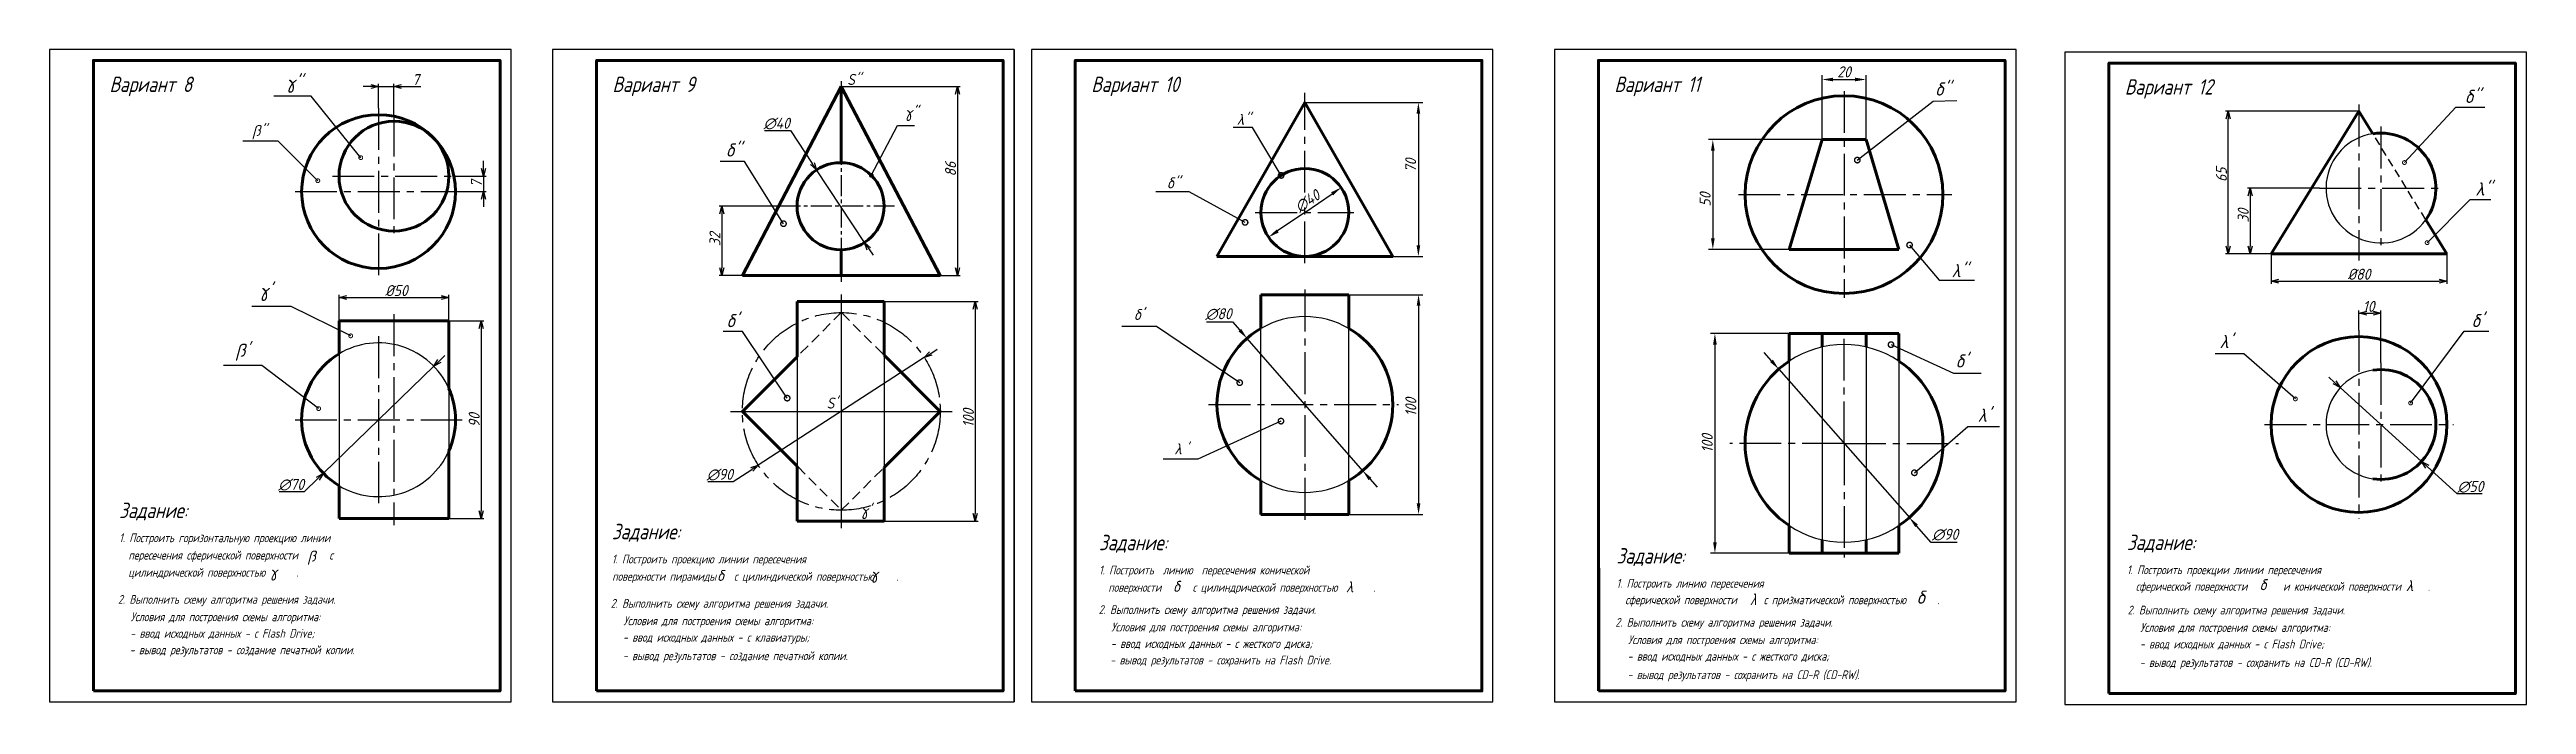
# Model space of a CAD drawing. Header units: millimetres. Extents: x 0 to 3763, y -2 to 297.
# Drawn here: x 1652 to 2779, y -1 to 297 of the extents above; entities that cross this region are included whole.
import ezdxf

# ---------------------------------------------------------------- set-up
doc = ezdxf.new("R2010")
doc.units = ezdxf.units.MM
for name, pattern in [('ACAD_ISO03W100', [30, 12, -18]), ('невидимая', [9.524999999999999, 6.35, -3.175]), ('невидимая2', [4.762499999999999, 3.175, -1.5875]), ('осевая2', [28.575000000000003, 19.05, -3.175, 3.175, -3.175])]:
    doc.linetypes.add(name, pattern=pattern)
doc.layers.add('3-размеры', color=6, linetype='Continuous')
doc.layers.add('Слой2', color=7, linetype='ACAD_ISO03W100')
doc.layers.add('Непечатный', color=7, linetype='Continuous', plot=False)
doc.layers.add('Слой1', color=7, linetype='Continuous', lineweight=60)
doc.styles.get("Standard").update_dxf_attribs({"font": 'isocpeur.ttf', "width": 0.9, "oblique": 15})
doc.styles.add('греческий', font='greekc.shx', dxfattribs={"width": 0.8, "oblique": 15, "height": 5})
doc.dimstyles.new('ISO-25', dxfattribs={"dimtxt": 5, "dimasz": 3.5, "dimexe": 1.25, "dimexo": 0, "dimtad": 1, "dimtoh": 1, "dimdec": 0, "dimtxsty": 'Standard', "dimblk": 'OPEN30', "dimcen": 2.5, "dimadec": 0, "dimazin": 0, "dimtfac": 1, "dimtdec": 0, "dimtmove": 0, "dimatfit": 3, "dimldrblk": 'DOTSMALL', "dimfxl": 1, "dimarcsym": 0})
doc.dimstyles.new('Standart', dxfattribs={"dimtxt": 5, "dimasz": 5, "dimexe": 2, "dimexo": 0, "dimgap": 1, "dimtad": 1, "dimtoh": 1, "dimdec": 0, "dimtxsty": 'Standard', "dimcen": 2.5, "dimadec": 0, "dimazin": 0, "dimtfac": 1, "dimtdec": 0, "dimtmove": 0, "dimatfit": 3, "dimldrblk": 'DOTSMALL', "dimfxl": 1, "dimarcsym": 0})

msp = doc.modelspace()

# ---------------------------------------------------------------- texts
at = {"oblique": 15}
for s, height, width, p in [('Вариант 8', 7, 0.8, (1678.92992274396, 277.6480676698211)), ("γ''", 6, 0.9, (1759.187762029544, 279.087499030516)), ('Вариант 9', 7, 0.8, (1907.78122353459, 277.6480679216102)), ('Вариант 10', 7, 0.8, (2125.624874845471, 277.6480679216102)), ('Вариант 11', 7, 0.8, (2363.62198062415, 277.6480678305977)), ('Вариант 12', 7, 0.8, (2595.846290073107, 276.4830296085955)), ('γ"', 5, 0.9, (2040.62155274202, 265.9454181482483)), ("δ''", 6, 0.9, (2750.478829929976, 272.6754547440997)), ("β''", 5, 0.9, (1743.862595555744, 257.633544936853)), ("λ''", 6, 0.9, (2755.345292030691, 230.5146277189439)), ("γ'", 6, 0.9, (1746.989014652889, 184.3167876146466)), ("δ'", 6, 0.9, (2753.568330679658, 170.6228362640335)), ("β'", 6, 0.9, (1736.252843415096, 157.1103633171216)), ("λ'", 6, 0.9, (2638.964085267684, 161.0581653558107)), ('Задание:', 7, 0.8, (1683.332695450699, 83.71312340102475)), ("γ'", 5, 0.9, (2020.539111717366, 84.72536952369546)), ('Задание:', 7, 0.8, (1907.495022050264, 74.05853709763335)), ('1. Построить горизонтальную проекцию линии ', 4, 0.8, (1683.332695450699, 72.71312340102475)), ('   пересечения сферической поверхности       с', 4, 0.8, (1681.429797622977, 64.81135341838808)), ('β', 5, 0.9, (1769.02805117419, 63.89442584850977)), ('Задание:', 7, 0.8, (2129.138551086742, 69.05716295968784)), ('Задание:', 7, 0.8, (2364.565160385542, 63.00479776007808)), ('Задание:', 7, 0.8, (2596.818166584956, 69.154775034566)), ('цилиндрической поверхностью       .', 4, 0.8, (1687.485768419469, 57.00290760615189)), ('γ', 5, 0.9, (1751.692089827754, 56.75198995331132)), (' поверхности пирамиды    с цилиндической поверхностью     .', 4, 0.8, (1905.592124222542, 55.15676711499668)), ('1. Построить проекцию линии пересечения ', 4, 0.8, (1907.495022050264, 63.05853709763335)), ('δ', 5, 0.9, (1955.296073803049, 55.09431936526857)), ('γ', 5, 0.9, (2025.087110498324, 55.77415687240909)), ('1. Построить  линию  пересечения конической', 4, 0.8, (2129.138551086742, 58.05716295968784)), ('1. Построить проекции линии пересечения ', 4, 0.8, (2596.818166584956, 58.154775034566)), ('2. Выполнить схему алгоритма решения задачи.', 4, 0.8, (1682.813764978233, 44.67860516834662)), ('2. Выполнить схему алгоритма решения задачи.', 4, 0.8, (1906.976091577798, 42.87346868374595)), ('   поверхности       с цилиндрической поверхностью        . ', 4, 0.8, (2127.23565325902, 50.15539297705118)), ('сферической поверхности        и конической поверхности      .', 4, 0.8, (2600.796097455158, 50.62234913524742)), ('δ', 5, 0.9, (2657.081054499442, 50.87449866986549)), ('λ', 5, 0.9, (2723.706954007032, 50.42873892300145)), ('   Условия для построения схемы алгоритма:', 4, 0.8, (1682.46765856791, 36.73838380792449)), ('   Условия для построения схемы алгоритма:', 4, 0.8, (1906.629985167474, 34.93324732332383)), ('2. Выполнить схему алгоритма решения задачи.', 4, 0.8, (2128.953360738956, 40.03198704562067)), ('   Условия для построения схемы алгоритма:', 4, 0.8, (2128.607254328632, 32.09176568519854)), ('2. Выполнить схему алгоритма решения задачи.', 4, 0.8, (2597.090703717608, 39.82650432675666)), ('   Условия для построения схемы алгоритма:', 4, 0.8, (2596.744597307284, 31.88628296633453)), ('  - вывод результатов - создание печатной копии.', 4, 0.8, (1684.024451351975, 21.70038155756049)), ('  - ввод исходных данных - с Flash Drive;', 4, 0.8, (1684.283915904875, 29.21938268274243)), ('  - вывод результатов - создание печатной копии. ', 4, 0.8, (1908.374839874887, 19.01053778958169)), ('  - ввод исходных данных - с клавиатуры;', 4, 0.8, (1908.446242504439, 27.41424619814177)), ('  - ввод исходных данных - с жесткого диска;', 4, 0.8, (2130.423511665597, 24.57276456001648)), ('  - ввод исходных данных - с Flash Drive;', 4, 0.8, (2598.56085464425, 24.36728184115248)), ('  - вывод результатов - сохранить на Flash Drive.', 4, 0.8, (2130.164047112698, 17.05376343483454)), ('  - вывод результатов - сохранить на CD-R (CD-RW). ', 4, 0.8, (2598.489452014697, 15.9635734325924))]:
    msp.add_text(s, height=height, dxfattribs=dict(at, width=width)).set_placement(p)
at = {"color": 7, "oblique": 15, "width": 0.9}
for s, height, p in [("S''", 5, (2014.509765629646, 280.8637969345609)), ("δ''", 6, (1959.328590675047, 248.288618294172)), ("δ'", 6, (1959.606295889051, 170.6133611402821)), ("S'", 5, (2005.151208729758, 133.531300842048))]:
    msp.add_text(s, height=height, dxfattribs=at).set_placement(p)
at = {"lineweight": 60, "oblique": 15, "width": 0.9}
for s, height, p in [("δ''", 6, (2509.488027117414, 276.0435990233067)), ("λ''", 5, (2191.784431345893, 262.714978712514)), ("δ''", 5, (2159.965651461158, 233.8089587195409)), ("δ'", 5, (2144.937897172614, 173.8934594569321)), ("δ'", 6, (2518.822018499356, 152.2410887967065)), ('λ', 5, (2163.389095477885, 112.6813973481127)), ("'", 5, (2168.457007721802, 112.6813973481127)), ('δ', 5, (2162.74912548351, 50.12120590869688)), ('λ', 5, (2241.472753998702, 49.88278140495436)), ('δ', 6, (2501.048782486988, 44.70876869884762))]:
    msp.add_text(s, height=height, dxfattribs=at).set_placement(p)
at = {"lineweight": -3, "oblique": 15, "width": 0.8}
for s, p in [('1. Построить линию пересечения ', (2364.565160385542, 52.00479776007808)), ('сферической поверхности      с призматической поверхностью       .', (2368.543091255744, 44.47237186075949)), ('2. Выполнить схему алгоритма решения задачи.', (2364.046229913076, 34.25721601715384)), ('   Условия для построения схемы алгоритма:', (2363.700123502752, 26.31699465673171)), ('  - вывод результатов - сохранить на CD-R (CD-RW). ', (2365.444978210165, 10.39428512298957)), ('  - ввод исходных данных - с жесткого диска;', (2365.516380839717, 18.79799353154965))]:
    msp.add_text(s, height=4, dxfattribs=at).set_placement(p)
at = {"lineweight": 30, "style": 'греческий', "oblique": 15, "width": 0.8}
msp.add_text('l', height=5, dxfattribs=at).set_placement((2425.46123185452, 44.12196170227924))
at = {"insert": (2223.955274329698, 227.8927267074371), "char_height": 5, "attachment_point": 5, "rotation": 34.34209366070762}
msp.add_mtext('∅40', dxfattribs=at)
at = {"layer": 'Слой2', "lineweight": 60, "oblique": 15, "width": 0.9}
for s, p in [("λ''", (2517.023523297634, 193.3449117581887)), ("λ'", (2528.944606586315, 127.5423403940605))]:
    msp.add_text(s, height=6, dxfattribs=at).set_placement(p)

# ---------------------------------------------------------------- blocks, each defined once
blk = doc.blocks.new('_DotSmall')
at = {"color": 0, "linetype": 'ByBlock', "const_width": 0.5}
blk.add_lwpolyline([(-0.0625, 0, 1), (0.0625, 0, 1)], format="xyb", close=True, dxfattribs=at)
blk = doc.blocks.new('*D30')
at = {"color": 0, "lineweight": -2, "transparency": 16777216}
for p, q in [((2222.818834097, 272.8479092586462), (2276.420602908993, 272.8479092586462)), ((2274.420602908993, 267.8479092586462), (2274.420602908993, 207.8479092586461)), ((2222.775719863186, 202.8479092586462), (2276.420602908993, 202.8479092586461))]:
    blk.add_line(p, q, dxfattribs=at)
at = {"color": 0, "transparency": 16777216}
for points in [[(2273.58726957566, 267.8479092586462), (2275.253936242327, 267.8479092586462), (2274.420602908993, 272.8479092586462)], [(2273.58726957566, 207.8479092586461), (2275.253936242327, 207.8479092586461), (2274.420602908993, 202.8479092586461)]]:
    blk.add_solid(points, dxfattribs=at)
at = {"layer": 'Defpoints', "color": 0, "transparency": 16777216}
for p in [(2222.818834097, 272.8479092586462), (2222.775719863186, 202.8479092586462), (2274.420602908993, 202.8479092586461)]:
    blk.add_point(p, dxfattribs=at)
at = {"color": 0, "transparency": 16777216, "insert": (2270.920602908993, 244.1932280708415), "char_height": 5, "attachment_point": 5, "rotation": 90}
blk.add_mtext('70', dxfattribs=at)
blk = doc.blocks.new('*D31')
at = {"color": 0, "lineweight": -2, "transparency": 16777216}
for p, q in [((2178.090707055679, 173.0424994813474), (2189.880453017834, 173.0424994813472)), ((2189.880453017834, 173.0424994813472), (2193.169979702369, 169.276996302258)), ((2249.091933339467, 105.2634422577412), (2196.459506386905, 165.5114931231687)), ((2252.381460024002, 101.4979390786518), (2255.670986708537, 97.73243589956269))]:
    blk.add_line(p, q, dxfattribs=at)
at = {"color": 0, "transparency": 16777216}
for points in [[(2193.797563565551, 169.8252507496805), (2192.542395839188, 168.7287418548354), (2196.459506386905, 165.5114931231687)], [(2253.009043887183, 102.0461935260744), (2251.75387616082, 100.9496846312295), (2249.091933339467, 105.2634422577412)]]:
    blk.add_solid(points, dxfattribs=at)
at = {"layer": 'Defpoints', "color": 0, "transparency": 16777216}
for p in [(2196.459506386905, 165.5114931231687), (2249.091933339467, 105.2634422577412)]:
    blk.add_point(p, dxfattribs=at)
at = {"color": 0, "transparency": 16777216, "insert": (2183.485580036757, 176.5424994813472), "char_height": 5, "attachment_point": 5}
blk.add_mtext('∅80', dxfattribs=at)
blk = doc.blocks.new('*D29')
at = {"color": 0, "lineweight": -2, "transparency": 16777216}
for p, q in [((2242.775719863186, 185.3874676904549), (2276.492538462966, 185.3874676904549)), ((2274.492538462966, 180.3874676904549), (2274.492538462966, 90.38746769045484)), ((2242.775719863186, 85.38746769045486), (2276.492538462966, 85.38746769045484))]:
    blk.add_line(p, q, dxfattribs=at)
at = {"color": 0, "transparency": 16777216}
for points in [[(2273.659205129632, 180.3874676904549), (2275.325871796299, 180.3874676904549), (2274.492538462966, 185.3874676904549)], [(2273.659205129632, 90.38746769045484), (2275.325871796299, 90.38746769045484), (2274.492538462966, 85.38746769045484)]]:
    blk.add_solid(points, dxfattribs=at)
at = {"layer": 'Defpoints', "color": 0, "transparency": 16777216}
for p in [(2242.775719863186, 185.3874676904549), (2242.775719863186, 85.38746769045486), (2274.492538462966, 85.38746769045484)]:
    blk.add_point(p, dxfattribs=at)
at = {"color": 0, "transparency": 16777216, "insert": (2270.992538462966, 134.2025898147679), "char_height": 5, "attachment_point": 5, "rotation": 90}
blk.add_mtext('100', dxfattribs=at)
blk = doc.blocks.new('_Open30')
at = {"color": 0, "linetype": 'ByBlock', "lineweight": -2}
for p, q in [((-1, 0.26794919), (0, 0)), ((0, 0), (-1, -0.26794919)), ((0, 0), (-1, 0))]:
    blk.add_line(p, q, dxfattribs=at)
blk = doc.blocks.new('*D32')
at = {"color": 0, "lineweight": -2, "transparency": 16777216}
for p, q in [((2702.356889020325, 169.3035020249966), (2702.356889020325, 178.187492290838)), ((2705.856889020325, 176.937492290838), (2708.856889020325, 176.937492290838)), ((2712.356889020325, 154.3035020249966), (2712.356889020325, 178.187492290838))]:
    blk.add_line(p, q, dxfattribs=at)
at = {"layer": 'Defpoints', "color": 0, "transparency": 16777216}
for p in [(2702.356889020325, 169.3035020249966), (2712.356889020325, 176.937492290838), (2712.356889020325, 154.3035020249966)]:
    blk.add_point(p, dxfattribs=at)
at = {"color": 0, "lineweight": -2, "transparency": 16777216, "xscale": 3.5, "yscale": 3.5, "zscale": 3.5, "rotation": 180}
blk.add_blockref('_Open30', (2702.356889020325, 176.937492290838), dxfattribs=at)
at = {"color": 0, "lineweight": -2, "transparency": 16777216, "xscale": 3.5, "yscale": 3.5, "zscale": 3.5}
blk.add_blockref('_Open30', (2712.356889020325, 176.937492290838), dxfattribs=at)
at = {"color": 0, "transparency": 16777216, "insert": (2706.742559889974, 180.062492290838), "char_height": 5, "attachment_point": 5}
blk.add_mtext('10', dxfattribs=at)
blk = doc.blocks.new('*D33')
at = {"color": 0, "lineweight": -2, "transparency": 16777216}
for p, q in [((2684.356889020325, 233.9247293633965), (2651.572141006528, 233.9247293633965)), ((2652.822141006528, 230.4247293633965), (2652.822141006528, 207.4247293633965)), ((2662.356889020325, 203.9247293633965), (2651.572141006528, 203.9247293633965))]:
    blk.add_line(p, q, dxfattribs=at)
at = {"layer": 'Defpoints', "color": 0, "transparency": 16777216}
for p in [(2684.356889020325, 233.9247293633965), (2652.822141006528, 203.9247293633965), (2662.356889020325, 203.9247293633965)]:
    blk.add_point(p, dxfattribs=at)
at = {"color": 0, "lineweight": -2, "transparency": 16777216, "xscale": 3.5, "yscale": 3.5, "zscale": 3.5}
for p, rotation in [((2652.822141006528, 233.9247293633965), 90), ((2652.822141006528, 203.9247293633965), 270)]:
    blk.add_blockref('_Open30', p, dxfattribs=dict(at, rotation=rotation))
at = {"color": 0, "transparency": 16777216, "insert": (2649.697141006528, 221.3672032177468), "char_height": 5, "attachment_point": 5, "rotation": 90}
blk.add_mtext('30', dxfattribs=at)
blk = doc.blocks.new('*D34')
at = {"color": 0, "lineweight": -2, "transparency": 16777216}
for p, q in [((2702.356889020325, 268.9247293633965), (2641.623496292664, 268.9247293633966)), ((2642.873496292664, 207.4247293633965), (2642.873496292664, 265.4247293633966)), ((2653.620390688277, 203.9247293633965), (2641.623496292664, 203.9247293633965))]:
    blk.add_line(p, q, dxfattribs=at)
at = {"layer": 'Defpoints', "color": 0, "transparency": 16777216}
for p in [(2642.873496292664, 268.9247293633966), (2702.356889020325, 268.9247293633965), (2653.620390688277, 203.9247293633965)]:
    blk.add_point(p, dxfattribs=at)
at = {"color": 0, "lineweight": -2, "transparency": 16777216, "xscale": 3.5, "yscale": 3.5, "zscale": 3.5}
for p, rotation in [((2642.873496292664, 268.9247293633966), 90), ((2642.873496292664, 203.9247293633965), 270)]:
    blk.add_blockref('_Open30', p, dxfattribs=dict(at, rotation=rotation))
at = {"color": 0, "transparency": 16777216, "insert": (2639.748496292664, 239.9658437426209), "char_height": 5, "attachment_point": 5, "rotation": 90}
blk.add_mtext('65', dxfattribs=at)
blk = doc.blocks.new('*D35')
at = {"color": 0, "lineweight": -2, "transparency": 16777216}
for p, q in [((2662.356889020325, 203.9247293633965), (2662.356889020325, 190.3286563810086)), ((2742.356889020325, 203.9247293633965), (2742.356889020325, 190.3286563810086)), ((2665.856889020325, 191.5786563810086), (2738.856889020325, 191.5786563810086))]:
    blk.add_line(p, q, dxfattribs=at)
at = {"layer": 'Defpoints', "color": 0, "transparency": 16777216}
for p in [(2662.356889020325, 203.9247293633965), (2742.356889020325, 203.9247293633965), (2742.356889020325, 191.5786563810086)]:
    blk.add_point(p, dxfattribs=at)
at = {"color": 0, "lineweight": -2, "transparency": 16777216, "xscale": 3.5, "yscale": 3.5, "zscale": 3.5, "rotation": 180}
blk.add_blockref('_Open30', (2662.356889020325, 191.5786563810086), dxfattribs=at)
at = {"color": 0, "lineweight": -2, "transparency": 16777216, "xscale": 3.5, "yscale": 3.5, "zscale": 3.5}
blk.add_blockref('_Open30', (2742.356889020325, 191.5786563810086), dxfattribs=at)
at = {"color": 0, "transparency": 16777216, "insert": (2702.356889020325, 194.7036563810086), "char_height": 5, "attachment_point": 5}
blk.add_mtext('%%c80', dxfattribs=at)
blk = doc.blocks.new('*D36')
at = {"color": 0, "lineweight": -2, "transparency": 16777216}
for p, q in [((2691.266064185545, 145.471890266803), (2688.675962890045, 147.8259028579021)), ((2693.856165481044, 143.1178776757042), (2730.857612559606, 109.4891263742891)), ((2747.045661064495, 94.77662456131088), (2733.447713855106, 107.13511378319)), ((2758.460407026651, 94.77662456131088), (2747.045661064495, 94.77662456131088))]:
    blk.add_line(p, q, dxfattribs=at)
at = {"layer": 'Defpoints', "color": 0, "transparency": 16777216}
for p in [(2693.856165481044, 143.1178776757042), (2730.857612559606, 109.4891263742891)]:
    blk.add_point(p, dxfattribs=at)
at = {"color": 0, "lineweight": -2, "transparency": 16777216, "xscale": 3.5, "yscale": 3.5, "zscale": 3.5}
for p, rotation in [((2693.856165481044, 143.1178776757042), 317.7338810063513), ((2730.857612559606, 109.4891263742891), 137.7338810063513)]:
    blk.add_blockref('_Open30', p, dxfattribs=dict(at, rotation=rotation))
at = {"color": 0, "transparency": 16777216, "insert": (2753.065534045573, 97.90162456131111), "char_height": 5, "attachment_point": 5}
blk.add_mtext('∅50', dxfattribs=at)
blk = doc.blocks.new('*D56')
at = {"color": 0, "lineweight": -2, "transparency": 16777216}
for p, q in [((2458.08216325339, 256.0000003558055), (2458.08216325339, 285.3384675482023)), ((2463.08216325339, 283.3384675482023), (2473.08216325339, 283.3384675482023)), ((2478.08216325339, 256.0000003558055), (2478.08216325339, 285.3384675482023))]:
    blk.add_line(p, q, dxfattribs=at)
at = {"color": 0, "transparency": 16777216}
for points in [[(2463.08216325339, 284.1718008815356), (2463.08216325339, 282.505134214869), (2458.08216325339, 283.3384675482023)], [(2473.08216325339, 284.1718008815356), (2473.08216325339, 282.505134214869), (2478.08216325339, 283.3384675482023)]]:
    blk.add_solid(points, dxfattribs=at)
at = {"layer": 'Defpoints', "color": 0, "transparency": 16777216}
for p in [(2478.08216325339, 283.3384675482023), (2458.08216325339, 256.0000003558055), (2478.08216325339, 256.0000003558055)]:
    blk.add_point(p, dxfattribs=at)
at = {"color": 0, "lineweight": -2, "transparency": 16777216, "insert": (2468.08216325339, 286.8384675482023), "char_height": 5, "attachment_point": 5}
blk.add_mtext('20', dxfattribs=at)
blk = doc.blocks.new('*D54')
at = {"color": 0, "lineweight": -2, "transparency": 16777216}
for p, q in [((2458.08216325339, 256.0000003558055), (2406.384740303641, 256.0000003558055)), ((2408.384740303641, 251.0000003558055), (2408.384740303641, 211.0000003558055)), ((2443.08216325339, 206.0000003558055), (2406.384740303641, 206.0000003558055))]:
    blk.add_line(p, q, dxfattribs=at)
at = {"color": 0, "transparency": 16777216}
for points in [[(2407.551406970307, 251.0000003558055), (2409.218073636974, 251.0000003558055), (2408.384740303641, 256.0000003558055)], [(2407.551406970307, 211.0000003558055), (2409.218073636974, 211.0000003558055), (2408.384740303641, 206.0000003558055)]]:
    blk.add_solid(points, dxfattribs=at)
at = {"layer": 'Defpoints', "color": 0, "transparency": 16777216}
for p in [(2458.08216325339, 256.0000003558055), (2408.384740303641, 206.0000003558055), (2443.08216325339, 206.0000003558055)]:
    blk.add_point(p, dxfattribs=at)
at = {"color": 0, "lineweight": -3, "transparency": 16777216, "insert": (2404.884740303641, 228.710988075573), "char_height": 5, "attachment_point": 5, "rotation": 90}
blk.add_mtext('50', dxfattribs=at)
blk = doc.blocks.new('*D57')
at = {"color": 0, "lineweight": -2, "transparency": 16777216}
for p, q in [((2435.069043025011, 155.262737567225), (2431.767731002173, 159.0179125202551)), ((2438.370355047849, 151.5075626141947), (2497.793971458932, 83.91441345964995)), ((2507.697907527446, 72.64888860055908), (2501.09528348177, 80.15923850661966)), ((2519.487653489601, 72.64888860055908), (2507.697907527446, 72.64888860055908))]:
    blk.add_line(p, q, dxfattribs=at)
at = {"color": 0, "transparency": 16777216}
for points in [[(2435.694905517182, 155.812956237698), (2434.443180532839, 154.712518896752), (2438.370355047849, 151.5075626141947)], [(2501.721145973941, 80.70945717709242), (2500.469420989598, 79.60901983614667), (2497.793971458932, 83.91441345964995)]]:
    blk.add_solid(points, dxfattribs=at)
at = {"layer": 'Defpoints', "color": 0, "transparency": 16777216}
for p in [(2438.370355047849, 151.5075626141947), (2497.793971458932, 83.91441345964995)]:
    blk.add_point(p, dxfattribs=at)
at = {"color": 0, "lineweight": -3, "transparency": 16777216, "insert": (2514.092780508524, 76.14888860055885), "char_height": 5, "attachment_point": 5}
blk.add_mtext('∅90', dxfattribs=at)
blk = doc.blocks.new('*D55')
at = {"color": 0, "lineweight": -2, "transparency": 16777216}
for p, q in [((2443.08216325339, 167.710988036922), (2407.330129072111, 167.710988036922)), ((2409.330129072111, 162.710988036922), (2409.330129072111, 72.71098803692206)), ((2443.08216325339, 67.71098803692206), (2407.330129072111, 67.71098803692206))]:
    blk.add_line(p, q, dxfattribs=at)
at = {"color": 0, "transparency": 16777216}
for points in [[(2408.496795738778, 162.710988036922), (2410.163462405445, 162.710988036922), (2409.330129072111, 167.710988036922)], [(2408.496795738778, 72.71098803692206), (2410.163462405445, 72.71098803692206), (2409.330129072111, 67.71098803692206)]]:
    blk.add_solid(points, dxfattribs=at)
at = {"layer": 'Defpoints', "color": 0, "transparency": 16777216}
for p in [(2443.08216325339, 167.710988036922), (2409.330129072111, 67.71098803692206), (2443.08216325339, 67.71098803692206)]:
    blk.add_point(p, dxfattribs=at)
at = {"color": 0, "lineweight": -3, "transparency": 16777216, "insert": (2405.830129072111, 117.7109880369221), "char_height": 5, "attachment_point": 5, "rotation": 90}
blk.add_mtext('100', dxfattribs=at)
blk = doc.blocks.new('*D58')
at = {"color": 0, "lineweight": -2, "transparency": 16777216}
for p, q in [((1797.847223210862, 280.1573286245431), (1794.347223210862, 280.1573286245431)), ((1801.347223210862, 270.3320966374258), (1801.347223210862, 281.4073286245431)), ((1801.347223210862, 280.1573286245431), (1808.347223210862, 280.1573286245431)), ((1808.347223210862, 266.6249530363903), (1808.347223210862, 281.4073286245431)), ((1811.847223210862, 280.1573286245431), (1820.621353118307, 280.1573286245431))]:
    blk.add_line(p, q, dxfattribs=at)
at = {"layer": 'Defpoints', "color": 0, "transparency": 16777216}
for p in [(1801.347223210862, 280.1573286245431), (1801.347223210862, 270.3320966374258), (1808.347223210862, 266.6249530363903)]:
    blk.add_point(p, dxfattribs=at)
at = {"color": 0, "lineweight": -2, "transparency": 16777216, "xscale": 3.5, "yscale": 3.5, "zscale": 3.5}
blk.add_blockref('_Open30', (1801.347223210862, 280.1573286245431), dxfattribs=at)
at = {"color": 0, "lineweight": -2, "transparency": 16777216, "xscale": 3.5, "yscale": 3.5, "zscale": 3.5, "rotation": 180}
blk.add_blockref('_Open30', (1808.347223210862, 280.1573286245431), dxfattribs=at)
at = {"color": 0, "transparency": 16777216, "insert": (1818.20148013723, 283.2823286245431), "char_height": 5, "attachment_point": 5}
blk.add_mtext('7', dxfattribs=at)
blk = doc.blocks.new('*D59')
at = {"color": 0, "lineweight": -2, "transparency": 16777216}
for p, q in [((1835.640079609826, 239.3320966374258), (1850.296591666774, 239.3320966374258)), ((1849.046591666774, 242.8320966374258), (1849.046591666774, 246.3320966374258)), ((1849.046591666774, 239.3320966374258), (1849.046591666774, 232.3320966374258)), ((1839.347223210862, 232.3320966374258), (1850.296591666774, 232.3320966374258)), ((1849.046591666774, 228.8320966374258), (1849.046591666774, 225.3320966374258))]:
    blk.add_line(p, q, dxfattribs=at)
at = {"layer": 'Defpoints', "color": 0, "transparency": 16777216}
for p in [(1835.640079609826, 239.3320966374258), (1839.347223210862, 232.3320966374258), (1849.046591666774, 232.3320966374258)]:
    blk.add_point(p, dxfattribs=at)
at = {"color": 0, "lineweight": -2, "transparency": 16777216, "xscale": 3.5, "yscale": 3.5, "zscale": 3.5}
for p, rotation in [((1849.046591666774, 239.3320966374258), 270), ((1849.046591666774, 232.3320966374258), 90)]:
    blk.add_blockref('_Open30', p, dxfattribs=dict(at, rotation=rotation))
at = {"color": 0, "transparency": 16777216, "insert": (1845.921591666774, 235.8320966374261), "char_height": 5, "attachment_point": 5, "rotation": 90}
blk.add_mtext('7', dxfattribs=at)
blk = doc.blocks.new('*D60')
at = {"color": 0, "lineweight": -2, "transparency": 16777216}
for p, q in [((1833.347223210862, 173.4580922576966), (1849.227181833867, 173.4580922576966)), ((1847.977181833867, 169.9580922576966), (1847.977181833867, 86.95809225769663)), ((1833.347223210862, 83.45809225769663), (1849.227181833867, 83.45809225769663))]:
    blk.add_line(p, q, dxfattribs=at)
at = {"layer": 'Defpoints', "color": 0, "transparency": 16777216}
for p in [(1833.347223210862, 173.4580922576966), (1833.347223210862, 83.45809225769663), (1847.977181833867, 83.45809225769663)]:
    blk.add_point(p, dxfattribs=at)
at = {"color": 0, "lineweight": -2, "transparency": 16777216, "xscale": 3.5, "yscale": 3.5, "zscale": 3.5}
for p, rotation in [((1847.977181833867, 173.4580922576966), 90), ((1847.977181833867, 83.45809225769663), 270)]:
    blk.add_blockref('_Open30', p, dxfattribs=dict(at, rotation=rotation))
at = {"color": 0, "transparency": 16777216, "insert": (1844.852181833867, 128.2351483860683), "char_height": 5, "attachment_point": 5, "rotation": 90}
blk.add_mtext('90', dxfattribs=at)
blk = doc.blocks.new('*D61')
at = {"color": 0, "lineweight": -2, "transparency": 16777216}
for p, q in [((1783.347223210862, 173.4580922576966), (1783.347223210862, 185.3844149285145)), ((1786.847223210862, 184.1344149285145), (1829.847223210862, 184.1344149285145)), ((1833.347223210862, 173.4580922576966), (1833.347223210862, 185.3844149285145))]:
    blk.add_line(p, q, dxfattribs=at)
at = {"layer": 'Defpoints', "color": 0, "transparency": 16777216}
for p in [(1833.347223210862, 184.1344149285145), (1783.347223210862, 173.4580922576966), (1833.347223210862, 173.4580922576966)]:
    blk.add_point(p, dxfattribs=at)
at = {"color": 0, "lineweight": -2, "transparency": 16777216, "xscale": 3.5, "yscale": 3.5, "zscale": 3.5, "rotation": 180}
blk.add_blockref('_Open30', (1783.347223210862, 184.1344149285145), dxfattribs=at)
at = {"color": 0, "lineweight": -2, "transparency": 16777216, "xscale": 3.5, "yscale": 3.5, "zscale": 3.5}
blk.add_blockref('_Open30', (1833.347223210862, 184.1344149285145), dxfattribs=at)
at = {"color": 0, "transparency": 16777216, "insert": (1809.459213682533, 187.2594149285145), "char_height": 5, "attachment_point": 5}
blk.add_mtext('%%c50', dxfattribs=at)
blk = doc.blocks.new('*D62')
at = {"color": 0, "lineweight": -2, "transparency": 16777216}
for p, q in [((1826.475979986098, 152.8208832088783), (1776.218466435625, 104.0953013065149)), ((1828.988855663622, 155.2571623039964), (1831.501731341146, 157.6934413991146)), ((1767.602892684115, 95.74234440896691), (1773.705590758101, 101.6590222113967)), ((1756.188146721959, 95.74234440896691), (1767.602892684115, 95.74234440896691))]:
    blk.add_line(p, q, dxfattribs=at)
at = {"layer": 'Defpoints', "color": 0, "transparency": 16777216}
for p in [(1826.475979986098, 152.8208832088783), (1776.218466435625, 104.0953013065149)]:
    blk.add_point(p, dxfattribs=at)
at = {"color": 0, "lineweight": -2, "transparency": 16777216, "xscale": 3.5, "yscale": 3.5, "zscale": 3.5}
for p, rotation in [((1826.475979986098, 152.8208832088783), 224.1133212141922), ((1776.218466435625, 104.0953013065149), 44.11332121419223)]:
    blk.add_blockref('_Open30', p, dxfattribs=dict(at, rotation=rotation))
at = {"color": 0, "transparency": 16777216, "insert": (1761.583019703037, 98.86734440896703), "char_height": 5, "attachment_point": 5}
blk.add_mtext('∅70', dxfattribs=at)
blk = doc.blocks.new('*D64')
at = {"color": 0, "linetype": 'ByBlock', "lineweight": -2, "transparency": 16777216}
for p, q in [((2011.877084187077, 280.169565547009), (2065.938130118441, 280.169565547009)), ((2064.688130118441, 276.669565547009), (2064.688130118441, 197.6695655470121)), ((2011.877084187078, 194.1695655470121), (2065.938130118441, 194.1695655470121))]:
    blk.add_line(p, q, dxfattribs=at)
at = {"layer": 'Defpoints', "color": 0, "transparency": 16777216}
for p in [(2011.877084187077, 280.169565547009), (2011.877084187078, 194.1695655470121), (2064.688130118441, 194.1695655470121)]:
    blk.add_point(p, dxfattribs=at)
at = {"color": 0, "lineweight": -2, "transparency": 16777216, "xscale": 3.5, "yscale": 3.5, "zscale": 3.5}
for p, rotation in [((2064.688130118441, 280.169565547009), 90), ((2064.688130118441, 194.1695655470121), 270)]:
    blk.add_blockref('_Open30', p, dxfattribs=dict(at, rotation=rotation))
at = {"color": 0, "transparency": 16777216, "insert": (2061.56313011844, 242.5316362977672), "char_height": 5, "attachment_point": 5, "rotation": 90}
blk.add_mtext('86', dxfattribs=at)
blk = doc.blocks.new('*D65')
at = {"color": 0, "linetype": 'ByBlock', "lineweight": -2, "transparency": 16777216}
for p, q in [((2031.348914099921, 182.2583328228905), (2074.067215369491, 182.2583328228905)), ((2072.817215369491, 178.7583328228905), (2072.817215369491, 85.75833282289045)), ((2031.348914099921, 82.25833282289045), (2074.067215369491, 82.25833282289045))]:
    blk.add_line(p, q, dxfattribs=at)
at = {"layer": 'Defpoints', "color": 0, "transparency": 16777216}
for p in [(2031.348914099921, 182.2583328228905), (2031.348914099921, 82.25833282289045), (2072.817215369491, 82.25833282289045)]:
    blk.add_point(p, dxfattribs=at)
at = {"color": 0, "lineweight": -2, "transparency": 16777216, "xscale": 3.5, "yscale": 3.5, "zscale": 3.5}
for p, rotation in [((2072.817215369491, 182.2583328228905), 90), ((2072.817215369491, 82.25833282289045), 270)]:
    blk.add_blockref('_Open30', p, dxfattribs=dict(at, rotation=rotation))
at = {"color": 0, "transparency": 16777216, "insert": (2069.69221536949, 129.1915511678644), "char_height": 5, "attachment_point": 5, "rotation": 90}
blk.add_mtext('100', dxfattribs=at)
blk = doc.blocks.new('*D66')
at = {"layer": '3-размеры', "color": 0, "linetype": 'ByBlock', "lineweight": -2, "transparency": 16777216}
for p, q in [((2052.572691666934, 158.642372161947), (2055.509488083006, 160.5463750008482)), ((2049.635895250861, 156.7383693230458), (1974.118273123288, 107.7782963227348)), ((1962.616082695979, 100.3211218630669), (1971.181476707216, 105.8742934838336)), ((1951.201336733823, 100.3211218630671), (1962.616082695979, 100.3211218630669))]:
    blk.add_line(p, q, dxfattribs=at)
at = {"layer": 'Defpoints', "color": 0, "transparency": 16777216}
for p in [(2049.635895250861, 156.7383693230458), (1974.118273123288, 107.7782963227348)]:
    blk.add_point(p, dxfattribs=at)
at = {"layer": '3-размеры', "color": 0, "lineweight": -2, "transparency": 16777216, "xscale": 3.5, "yscale": 3.5, "zscale": 3.5}
for p, rotation in [((2049.635895250861, 156.7383693230458), 212.9564089768942), ((1974.118273123288, 107.7782963227348), 32.95640897689419)]:
    blk.add_blockref('_Open30', p, dxfattribs=dict(at, rotation=rotation))
at = {"layer": '3-размеры', "color": 0, "transparency": 16777216, "insert": (1956.5962097149, 103.4461218630669), "char_height": 5, "attachment_point": 5}
blk.add_mtext('∅90', dxfattribs=at)
blk = doc.blocks.new('*D67')
at = {"layer": '3-размеры', "color": 0, "linetype": 'ByBlock', "lineweight": -2, "transparency": 16777216}
for p, q in [((1976.852901713327, 260.1560234864751), (1988.717647675483, 260.1560234864752)), ((1988.717647675483, 260.1560234864752), (1998.686754042206, 245.0977625464666)), ((2022.478990028795, 209.1597672384597), (2000.618838171048, 242.1793638555611)), ((2024.411074157637, 206.2413685475542), (2026.343158286478, 203.3229698566487))]:
    blk.add_line(p, q, dxfattribs=at)
at = {"layer": 'Defpoints', "color": 0, "transparency": 16777216}
for p in [(2000.618838171048, 242.1793638555611), (2022.478990028795, 209.1597672384597)]:
    blk.add_point(p, dxfattribs=at)
at = {"layer": '3-размеры', "color": 0, "lineweight": -2, "transparency": 16777216, "xscale": 3.5, "yscale": 3.5, "zscale": 3.5}
for p, rotation in [((2000.618838171048, 242.1793638555611), 303.505981461419), ((2022.478990028795, 209.1597672384597), 123.505981461419)]:
    blk.add_blockref('_Open30', p, dxfattribs=dict(at, rotation=rotation))
at = {"layer": '3-размеры', "color": 0, "transparency": 16777216, "insert": (1982.472774694405, 263.2810234864752), "char_height": 5, "attachment_point": 5}
blk.add_mtext('∅40', dxfattribs=at)
blk = doc.blocks.new('*D68')
at = {"layer": '3-размеры', "color": 0, "linetype": 'ByBlock', "lineweight": -2, "transparency": 16777216}
for p, q in [((1988.717647675484, 225.6695655470104), (1956.252284874647, 225.6695655470104)), ((1957.502284874647, 222.1695655470104), (1957.502284874647, 197.6695655470121)), ((1988.717647675484, 194.1695655470121), (1956.252284874647, 194.1695655470121))]:
    blk.add_line(p, q, dxfattribs=at)
at = {"layer": 'Defpoints', "color": 0, "transparency": 16777216}
for p in [(1988.717647675484, 225.6695655470104), (1957.502284874647, 194.1695655470121), (1988.717647675484, 194.1695655470121)]:
    blk.add_point(p, dxfattribs=at)
at = {"layer": '3-размеры', "color": 0, "lineweight": -2, "transparency": 16777216, "xscale": 3.5, "yscale": 3.5, "zscale": 3.5}
for p, rotation in [((1957.502284874647, 225.6695655470104), 90), ((1957.502284874647, 194.1695655470121), 270)]:
    blk.add_blockref('_Open30', p, dxfattribs=dict(at, rotation=rotation))
at = {"layer": '3-размеры', "color": 0, "transparency": 16777216, "insert": (1954.377284874647, 210.5963039885974), "char_height": 5, "attachment_point": 5, "rotation": 90}
blk.add_mtext('32', dxfattribs=at)

# ---------------------------------------------------------------- dimensions: what is measured, and where the dimension line sits
for base, p1, p2, picture, middle in [((1801.347223210862, 280.1573286245431), (1808.347223210862, 266.6249530363903), (1801.347223210862, 270.3320966374258), '*D58', (1818.20148013723, 280.1573286245431)), ((2712.356889020325, 176.937492290838), (2702.356889020325, 169.3035020249966), (2712.356889020325, 154.3035020249966), '*D32', (2706.742559889974, 176.937492290838))]:
    dim = msp.add_linear_dim(base=base, p1=p1, p2=p2, dimstyle='ISO-25')
    dim.commit()
    dim.dimension.update_dxf_attribs({"geometry": picture, "text_midpoint": middle, "dimtype": 160})
at = {"lineweight": -2}
dim = msp.add_linear_dim(base=(2478.08216325339, 283.3384675482023), p1=(2458.08216325339, 256.0000003558055), p2=(2478.08216325339, 256.0000003558055), dimstyle='Standart', dxfattribs=at)
dim.commit()
dim.dimension.update_dxf_attribs({"geometry": '*D56', "text_midpoint": (2468.08216325339, 283.3384675482023), "dimtype": 160})
at = {"color": 7}
for base, p1, p2, picture, middle in [((2064.688130118441, 194.1695655470121), (2011.877084187076, 280.1695655470089), (2011.877084187077, 194.169565547012), '*D64', (2064.68813011844, 242.5316362977672)), ((2072.817215369491, 82.25833282289045), (2031.34891409992, 182.2583328228904), (2031.34891409992, 82.25833282289042), '*D65', (2072.81721536949, 129.1915511678644))]:
    dim = msp.add_linear_dim(base=base, p1=p1, p2=p2, angle=90, dimstyle='ISO-25', override={"dimarcsym": 1}, dxfattribs=at)
    dim.commit()
    dim.dimension.update_dxf_attribs({"geometry": picture, "text_midpoint": middle, "dimtype": 160})
for base, p1, p2, dimstyle, picture, middle in [((2274.420602908993, 202.8479092586461), (2222.818834097, 272.8479092586462), (2222.775719863186, 202.8479092586462), 'Standart', '*D30', (2274.420602908993, 244.1932280708415)), ((2642.873496292664, 268.9247293633966), (2653.620390688277, 203.9247293633965), (2702.356889020325, 268.9247293633965), 'ISO-25', '*D34', (2642.873496292664, 239.9658437426209)), ((1849.046591666774, 232.3320966374258), (1835.640079609826, 239.3320966374258), (1839.347223210862, 232.3320966374258), 'ISO-25', '*D59', (1849.046591666774, 235.8320966374261)), ((2652.822141006528, 203.9247293633965), (2684.356889020325, 233.9247293633965), (2662.356889020325, 203.9247293633965), 'ISO-25', '*D33', (2652.822141006528, 221.3672032177468)), ((2274.492538462966, 85.38746769045484), (2242.775719863186, 185.3874676904549), (2242.775719863186, 85.38746769045486), 'Standart', '*D29', (2274.492538462966, 134.2025898147679)), ((1847.977181833867, 83.45809225769663), (1833.347223210862, 173.4580922576966), (1833.347223210862, 83.45809225769663), 'ISO-25', '*D60', (1847.977181833867, 128.2351483860683))]:
    dim = msp.add_linear_dim(base=base, p1=p1, p2=p2, angle=90, dimstyle=dimstyle)
    dim.commit()
    dim.dimension.update_dxf_attribs({"geometry": picture, "text_midpoint": middle, "dimtype": 160})
at = {"lineweight": -3}
for base, p1, p2, picture, middle in [((2408.384740303641, 206.0000003558055), (2458.08216325339, 256.0000003558055), (2443.08216325339, 206.0000003558055), '*D54', (2408.384740303641, 228.710988075573)), ((2409.330129072111, 67.71098803692206), (2443.08216325339, 167.710988036922), (2443.08216325339, 67.71098803692206), '*D55', (2409.330129072111, 117.7109880369221))]:
    dim = msp.add_linear_dim(base=base, p1=p1, p2=p2, angle=90, dimstyle='Standart', dxfattribs=at)
    dim.commit()
    dim.dimension.update_dxf_attribs({"geometry": picture, "text_midpoint": middle, "dimtype": 160})
for base, p1, p2, text, picture, middle in [((2742.356889020325, 191.5786563810086), (2662.356889020325, 203.9247293633965), (2742.356889020325, 203.9247293633965), '%%c80', '*D35', (2702.356889020325, 191.5786563810086)), ((1833.347223210862, 184.1344149285145), (1783.347223210862, 173.4580922576966), (1833.347223210862, 173.4580922576966), '%%c50', '*D61', (1809.459213682533, 184.1344149285145))]:
    dim = msp.add_linear_dim(base=base, p1=p1, p2=p2, text=text, dimstyle='ISO-25')
    dim.commit()
    dim.dimension.update_dxf_attribs({"geometry": picture, "text_midpoint": middle, "dimtype": 160})
for p1, p2, dimstyle, picture, middle in [((2249.091933339467, 105.2634422577412), (2196.459506386905, 165.5114931231687), 'Standart', '*D31', (2183.485580036757, 176.5424994813472)), ((1826.475979986098, 152.8208832088783), (1776.218466435625, 104.0953013065149), 'ISO-25', '*D62', (1761.583019703037, 98.86734440896703))]:
    dim = msp.add_diameter_dim_2p(p1=p1, p2=p2, dimstyle=dimstyle)
    dim.commit()
    dim.dimension.update_dxf_attribs({"geometry": picture, "text_midpoint": middle})
dim = msp.add_diameter_dim_2p(p1=(2438.370355047849, 151.5075626141947), p2=(2497.793971458932, 83.91441345964995), dimstyle='Standart', dxfattribs=at)
dim.commit()
dim.dimension.update_dxf_attribs({"geometry": '*D57', "text_midpoint": (2514.092780508524, 76.14888860055885)})
dim = msp.add_diameter_dim_2p(p1=(2693.856165481044, 143.1178776757042), p2=(2730.857612559606, 109.4891263742891), dimstyle='ISO-25')
dim.commit()
dim.dimension.update_dxf_attribs({"geometry": '*D36', "text_midpoint": (2753.065534045573, 94.77662456131111), "dimtype": 163})
at = {"layer": '3-размеры', "color": 7}
for p1, p2, picture, middle in [((2022.478990028795, 209.1597672384597), (2000.618838171048, 242.1793638555611), '*D67', (1982.472774694405, 260.1560234864752)), ((2049.635895250861, 156.7383693230458), (1974.118273123288, 107.7782963227348), '*D66', (1956.5962097149, 100.3211218630669))]:
    dim = msp.add_diameter_dim_2p(p1=p1, p2=p2, dimstyle='ISO-25', override={"dimarcsym": 1}, dxfattribs=at)
    dim.commit()
    dim.dimension.update_dxf_attribs({"geometry": picture, "text_midpoint": middle, "dimtype": 163})
dim = msp.add_linear_dim(base=(1957.502284874647, 194.1695655470121), p1=(1988.717647675483, 225.6695655470103), p2=(1988.717647675483, 194.169565547012), angle=90, dimstyle='ISO-25', override={"dimarcsym": 1}, dxfattribs=at)
dim.commit()
dim.dimension.update_dxf_attribs({"geometry": '*D68', "text_midpoint": (1957.502284874647, 210.5963039885974), "dimtype": 160})

# ---------------------------------------------------------------- linework, layer by layer
for p, q in [((2090.492485271483, 297.0000003171544), (2090.492485271483, 3.171544449287467e-07)), ((2222.775719863186, 222.8479092586462), (2235.160980826696, 231.3099013920479)), ((1783.347223210862, 158.4747542973039), (1783.347223210862, 173.4580922576966)), ((2202.775719863186, 100.7464515390773), (2202.775719863186, 170.0284838418324)), ((2242.775719863186, 100.7464515390773), (2242.775719863186, 170.0284838418324))]:
    msp.add_line(p, q)
at = {"color": 7, "linetype": 'осевая2', "ltscale": 0.5}
for p, q in [((2011.877084187076, 282.6359747022823), (2011.877084187076, 191.2217581800724)), ((2036.119432053223, 225.6695655470104), (1987.223167433621, 225.6695655470104))]:
    msp.add_line(p, q, dxfattribs=at)
at = {"color": 7}
for p, q in [((2011.877084187076, 280.169565547007), (2011.877084187076, 245.4668457741994)), ((2222.775719863186, 222.8479092586462), (2210.390458899676, 214.3859171252444)), ((2011.877084187076, 205.8722853198213), (2011.877084187076, 194.169565547012)), ((1991.748914099922, 171.5042078869992), (1991.748914099923, 107.3865029100467)), ((2031.34891409992, 171.5042078869992), (2031.34891409992, 106.7301627357399)), ((1961.450476581747, 132.2583328228905), (2062.303691792404, 132.2583328228904))]:
    msp.add_line(p, q, dxfattribs=at)
at = {"color": 7, "linetype": 'осевая2'}
for p, q in [((2222.775719863186, 231.8616520356176), (2222.775719863186, 277.2086454041216)), ((2200.162367601951, 222.8479092586462), (2245.092880780172, 222.8479092586462)), ((2222.775719863186, 199.7053364751102), (2222.775719863186, 225.0208314081989))]:
    msp.add_line(p, q, dxfattribs=at)
at = {"linetype": 'осевая2', "lineweight": -2}
for p, q in [((2468.08216325339, 278.1121002514769), (2468.08216325339, 183.9943434046074)), ((2419.999454977478, 230.9467788835688), (2517.068012225575, 230.9467788835688))]:
    msp.add_line(p, q, dxfattribs=at)
at = {"linetype": 'осевая2'}
for p, q in [((2702.356889020325, 271.9247293633965), (2702.356889020325, 200.9247293633965)), ((1801.347223210862, 270.3320966374258), (1801.347223210862, 194.3320966374258)), ((1808.347223210862, 267.3320966374258), (1808.347223210862, 211.3320966374258)), ((2712.356889020325, 261.9247293633965), (2712.356889020325, 205.9247293633965)), ((1780.347223210862, 239.3320966374258), (1836.347223210862, 239.3320966374258)), ((1763.347223210862, 232.3320966374258), (1839.347223210862, 232.3320966374258)), ((2684.356889020325, 233.9247293633965), (2740.356889020325, 233.9247293633965)), ((2222.775719863186, 187.7256803878694), (2222.775719863186, 82.68798373159598)), ((1808.347223210862, 176.4580922576966), (1808.347223210862, 80.45809225769665)), ((2702.356889020325, 169.3035020249966), (2702.356889020325, 83.30350202499665)), ((1801.347223210862, 166.4580922576966), (1801.347223210862, 90.45809225769665)), ((2712.356889020325, 154.3035020249966), (2712.356889020325, 98.30350202499665)), ((2178.939089024228, 135.3874676904549), (2265.42559050469, 135.3874676904549)), ((1763.347223210862, 128.4580922576966), (1839.347223210862, 128.4580922576966)), ((2659.356889020325, 126.3035020249966), (2745.356889020325, 126.3035020249966))]:
    msp.add_line(p, q, dxfattribs=at)
at = {"lineweight": 60}
for p, q in [((2662.356889020325, 203.9247293633965), (2702.356889020325, 268.9247293633965)), ((2708.678203314215, 258.6525936358253), (2702.356889020325, 268.9247293633965)), ((2443.08216325339, 206.0000003558055), (2458.08216325339, 256.0000003558055)), ((2458.08216325339, 256.0000003558055), (2478.08216325339, 256.0000003558055)), ((2493.08216325339, 206.0000003558055), (2478.08216325339, 256.0000003558055)), ((2742.356889020325, 203.9247293633965), (2732.773772151328, 219.497294275517)), ((2443.08216325339, 206.0000003558055), (2493.08216325339, 206.0000003558055)), ((2702.356889020325, 203.9247293633965), (2662.356889020325, 203.9247293633965)), ((2702.356889020325, 203.9247293633965), (2742.356889020325, 203.9247293633965)), ((2202.775719863186, 170.0284838418324), (2202.775719863186, 185.3874676904549)), ((2202.775719863186, 185.3874676904549), (2242.775719863186, 185.3874676904549)), ((2242.775719863186, 170.0284838418324), (2242.775719863186, 185.3874676904549)), ((1783.347223210862, 173.4580922576966), (1783.347223210862, 158.4747542973039)), ((1783.347223210862, 173.4580922576966), (1833.347223210862, 173.4580922576966)), ((1833.347223210862, 173.4580922576966), (1833.347223210862, 142.6355391364545)), ((2443.08216325339, 155.1275619046614), (2443.08216325339, 167.710988036922)), ((2443.08216325339, 167.710988036922), (2493.08216325339, 167.7109880369221)), ((2458.08216325339, 161.5858099738826), (2458.08216325339, 167.710988036922)), ((2478.08216325339, 161.8371184430134), (2478.08216325339, 167.7109880369221)), ((2493.08216325339, 155.1275619046614), (2493.08216325339, 167.710988036922)), ((1833.347223210862, 114.2806453789388), (1833.347223210862, 83.45809225769665)), ((1783.347223210862, 98.44143021808938), (1783.347223210862, 83.45809225769665)), ((2202.775719863186, 100.7464515390773), (2202.775719863186, 85.38746769045486)), ((2242.775719863186, 100.7464515390773), (2242.775719863186, 85.38746769045486)), ((1833.347223210862, 83.45809225769665), (1783.347223210862, 83.45809225769665)), ((2242.775719863186, 85.38746769045486), (2202.775719863186, 85.38746769045486)), ((2443.08216325339, 80.29441416918257), (2443.08216325339, 67.710988036922)), ((2493.08216325339, 80.29441416918257), (2493.08216325339, 67.710988036922)), ((2443.08216325339, 67.710988036922), (2493.08216325339, 67.710988036922)), ((2458.08216325339, 73.83616609996136), (2458.08216325339, 67.710988036922)), ((2478.08216325339, 73.81886098166086), (2478.08216325339, 67.710988036922))]:
    msp.add_line(p, q, dxfattribs=at)
at = {"linetype": 'невидимая', "lineweight": -3, "ltscale": 0.6}
msp.add_line((2732.773772151328, 219.497294275517), (2708.678203314215, 258.6525936358253), dxfattribs=at)
at = {"color": 1, "linetype": 'осевая2'}
msp.add_line((2212.880194916441, 239.3148028802601), (2210.847109530822, 240.1280681532558), dxfattribs=at)
at = {"color": 7, "lineweight": 60}
for p, q in [((1991.748914099922, 157.130162735734), (1991.748914099922, 182.2583328228904)), ((1991.748914099922, 182.2583328228904), (2031.34891409992, 182.2583328228904)), ((2031.34891409992, 157.786502910041), (2031.34891409992, 182.2583328228904)), ((1991.748914099923, 107.3865029100467), (1991.748914099922, 82.25833282289042)), ((2031.34891409992, 106.7301627357399), (2031.34891409992, 82.25833282289042)), ((2031.34891409992, 82.25833282289042), (1991.748914099922, 82.25833282289042))]:
    msp.add_line(p, q, dxfattribs=at)
at = {"color": 7, "linetype": 'Continuous'}
msp.add_line((2011.877084187076, 185.4009095348745), (2011.877084187076, 79.11575611090643), dxfattribs=at)
at = {"linetype": 'Continuous', "lineweight": 25, "ltscale": 0.8}
for p, q in [((1783.347223210862, 158.4747542973039), (1783.347223210862, 98.44143021808938)), ((1833.347223210862, 142.6355391364545), (1833.347223210862, 114.2806453789389))]:
    msp.add_line(p, q, dxfattribs=at)
at = {"lineweight": -2}
for p, q in [((2458.08216325339, 161.5858099738826), (2458.08216325339, 73.83616609996136)), ((2478.08216325339, 161.5858099738826), (2478.075023741437, 73.81724616690519)), ((2443.08216325339, 155.1275619046614), (2443.08216325339, 80.29441416918257)), ((2493.08216325339, 155.1275619046614), (2493.08216325339, 80.29441416918257))]:
    msp.add_line(p, q, dxfattribs=at)
at = {"linetype": 'осевая2', "lineweight": -3}
for q in [(2468.08216325339, 167.78361937862), (2416.082162973615, 117.710988036922), (2520.082162973615, 117.710988036922), (2468.08216325339, 65.71098807557303)]:
    msp.add_line((2468.08216325339, 117.710988036922), q, dxfattribs=at)
at = {"color": 7, "linetype": 'Continuous', "lineweight": 60}
for p, q in [((1900.492485271483, 5.000000317154445), (1900.492485271483, 60.00000031715444)), ((2118.336136582363, 5.000000317154445), (2118.336136582363, 60.00000031715444)), ((2356.522546822341, 5.901366216535166), (2356.522546822341, 60.90136621653517))]:
    msp.add_line(p, q, dxfattribs=at)
at = {"lineweight": 60}
for points in [[(1671.641185145984, 5.000000156377837), (1856.641185145984, 5.000000156377837), (1856.641185145984, 292.0000001563778), (1671.641185145984, 292.0000001563778)], [(2356.333243026174, 5.000000317154445), (2541.333243026174, 5.000000317154445), (2541.333243026174, 292.0000003171544), (2356.333243026174, 292.0000003171544)], [(2588.557552475131, 3.834962095152264), (2773.557552475131, 3.834962095152264), (2773.557552475131, 290.8349620951523), (2588.557552475131, 290.8349620951523)]]:
    msp.add_lwpolyline(points, close=True, dxfattribs=at)
at = {"color": 7, "linetype": 'Continuous', "lineweight": 60}
for points in [[(1900.492485936614, 5.000000408166898), (2085.492485271483, 5.000000408166898), (2085.492485271483, 292.000000408167), (1900.492485936614, 292.0000004081669)], [(2118.336137247495, 5.000000408166898), (2303.336136582363, 5.000000408166898), (2303.336136582363, 292.000000408167), (2118.336137247495, 292.0000004081669)]]:
    msp.add_lwpolyline(points, close=True, dxfattribs=at)
at = {"color": 7, "lineweight": 60}
for points in [[(2031.34891409992, 106.7301627357399), (2056.877084187071, 132.2583328228904), (2031.34891409992, 157.786502910041)], [(1991.748914099922, 157.1301627357341), (1966.877084187079, 132.2583328228904), (1991.748914099923, 107.3865029100466)]]:
    msp.add_lwpolyline(points, dxfattribs=at)
at = {"lineweight": 60}
for centre, radius in [((2468.08216325339, 230.9467788835688), 45), ((1801.347223210862, 232.3320966374258), 35), ((1808.347223210862, 239.3320966374258), 25), ((2702.356889020325, 126.3035020249966), 40)]:
    msp.add_circle(centre, radius, dxfattribs=at)
at = {"color": 7, "linetype": 'осевая2'}
msp.add_circle((2011.877084187075, 132.2583328228904), 44.99999999999591, dxfattribs=at)
for centre, radius, start, end in [((2712.356889020325, 233.9247293633965), 24.99999999999996, 98.46165184725675, 324.7533526452392), ((2222.775719863186, 135.387467690455), 39.99999999999992, 59.99999999999987, 120.0000000000001), ((2712.356889020325, 126.3035020249966), 24.99999999999999, 98.46165184725675, 261.5383481527433), ((2222.775719863186, 135.3874676904549), 40.00000000000004, 239.9999999999999, 300.0000000000001)]:
    msp.add_arc(centre, radius, start, end)
at = {"lineweight": 60}
for centre, radius, start, end in [((2712.356889020325, 233.9247293633965), 25, 324.7533526452392, 98.46165184725675), ((1801.347223210862, 128.4580922576966), 34.99999999999999, 120.9497230788603, 239.0502769211397), ((2468.08216325339, 117.710988036922), 45.00000000000001, 123.7489885958943, 236.2510114041057), ((2468.08216325339, 117.710988036922), 45.00000000000007, 303.7489885958942, 56.25101140410569), ((2712.356889020325, 126.3035020249966), 25.00000000000003, 261.5383481527433, 98.46165184725675), ((1801.347223210862, 128.4580922576966), 34.99999999999991, 336.104491813841, 23.89550818615895)]:
    msp.add_arc(centre, radius, start, end, dxfattribs=at)
at = {"linetype": 'Continuous', "lineweight": 25, "ltscale": 0.8}
for radius, start, end in [(35.00000000000004, 23.89550818615895, 120.9497230788603), (34.99999999999999, 239.0502769211397, 336.1044918138411)]:
    msp.add_arc((1801.347223210862, 128.4580922576966), radius, start, end, dxfattribs=at)
at = {"lineweight": -2}
for centre, radius, start, end in [((2468.08216325339, 117.710988036922), 45, 56.25101140410569, 123.7489885958943), ((2468.08216325339, 117.7109880369221), 45.00000000000005, 236.2510114041057, 303.7489885958942)]:
    msp.add_arc(centre, radius, start, end, dxfattribs=at)
for points in [[(2234.690870152618, 231.9979714455762), (2235.631091500773, 230.6218313385195), (2239.289401147866, 234.1305654365152)], [(2209.920348225598, 215.0739871787728), (2210.860569573753, 213.6978470717161), (2206.262038578506, 211.5652530807772)]]:
    msp.add_solid(points)
at = {"layer": 'Defpoints'}
for points in [[(1880.492485453005, 3.171544449287467e-07), (2090.492485271483, 3.171544449287467e-07), (2090.492485271483, 297.0000003171544), (1880.492485453005, 297.0000003171544)], [(2098.336136763886, 3.171544449287467e-07), (2308.336136582363, 3.171544449287467e-07), (2308.336136582363, 297.0000003171544), (2098.336136763886, 297.0000003171544)], [(2336.333243026174, 3.171544449287467e-07), (2546.333243026174, 3.171544449287467e-07), (2546.333243026174, 297.0000003171544), (2336.333243026174, 297.0000003171544)]]:
    msp.add_lwpolyline(points, close=True, dxfattribs=at)
at = {"layer": 'Непечатный'}
for points in [[(1651.641185145984, 1.56377836901811e-07), (1861.641185145984, 1.56377836901811e-07), (1861.641185145984, 297.0000001563778), (1651.641185145984, 297.0000001563778)], [(2568.557552475131, -1.165037904847736), (2778.557552475131, -1.165037904847736), (2778.557552475131, 295.8349620951523), (2568.557552475131, 295.8349620951523)]]:
    msp.add_lwpolyline(points, close=True, dxfattribs=at)
at = {"layer": 'Слой1', "color": 7}
for p, q in [((1966.877084187079, 194.169565547012), (2011.877084187076, 280.1695655470071)), ((2011.877084187076, 280.1695655470071), (2056.877084187076, 194.169565547012)), ((2011.877084187076, 280.1695655470053), (2011.877084187076, 245.4668457741994)), ((2011.877084187076, 205.8722853198213), (2011.877084187076, 194.169565547012)), ((1966.877084187079, 194.169565547012), (2056.877084187076, 194.169565547012))]:
    msp.add_line(p, q, dxfattribs=at)
at = {"layer": 'Слой1'}
for p, q in [((2182.775719863186, 202.8479092586462), (2222.818834097, 272.8479092586462)), ((2262.775719863186, 202.8479092586462), (2222.818834097, 272.8479092586462)), ((2182.775719863186, 202.8479092586462), (2262.775719863186, 202.8479092586462))]:
    msp.add_line(p, q, dxfattribs=at)
at = {"layer": 'Слой1', "color": 7, "linetype": 'невидимая2', "lineweight": -3, "ltscale": 1.5}
for points in [[(2030.722331985358, 158.4130850246028), (2011.877084187075, 177.2583328228863), (1992.523375521975, 157.9046241577866)], [(1992.025841647843, 107.1095753621256), (2011.877084187075, 87.25833282289452), (2031.134973843592, 106.5162224794116)]]:
    msp.add_lwpolyline(points, dxfattribs=at)
at = {"layer": 'Слой1', "color": 7}
msp.add_circle((2011.548914099921, 225.6695655470104), 19.79999999999885, dxfattribs=at)
at = {"layer": 'Слой1'}
msp.add_circle((2222.775719863186, 222.8479092586462), 20, dxfattribs=at)
for start, end in [(120.0000000000001, 239.9999999999999), (300.0000000000001, 59.99999999999987)]:
    msp.add_arc((2222.775719863186, 135.3874676904549), 39.99999999999997, start, end, dxfattribs=at)

msp.set_redraw_order([(e.dxf.handle, doc.entitydb.next_handle()) for e in msp.query("TEXT MTEXT ATTDEF DIMENSION ARC_DIMENSION")])  # texts and dimensions are drawn at this point

# ---------------------------------------------------------------- leaders
for points, dimstyle, override in [([(1793.226960768599, 247.7627227647602), (1770.691779968138, 275.7854418341761), (1753.665197534882, 275.7854418341761)], 'ISO-25', {"dimgap": 0.625, "dimtad": 0}), ([(2723.052485178915, 245.5473702608678), (2746.461061816861, 270.8096449154938), (2759.569863908434, 270.8096449154938)], 'ISO-25', {"dimgap": 0.625, "dimtad": 0}), ([(2211.971301640059, 239.6783741024871), (2199.023613026769, 261.47550497562), (2190.134953519884, 261.47550497562)], 'Standart', {"dimgap": 1, "dimtad": 0}), ([(1773.696469986614, 237.2542036296319), (1755.668325629339, 255.268808568804), (1739.643307951048, 255.268808568804)], 'ISO-25', {"dimgap": 0.625, "dimtad": 0}), ([(2195.583922833875, 218.3073433164565), (2170.180329225088, 232.172476323998), (2154.942836722737, 232.172476323998)], 'Standart', {"dimgap": 1, "dimtad": 0}), ([(2733.352259725287, 209.057419525231), (2753.015462068728, 228.7058547504108), (2762.378893041474, 228.7058547504108)], 'ISO-25', {"dimgap": 0.625, "dimtad": 0}), ([(1788.671638289024, 166.6495729821067), (1761.592566740486, 179.9432781374607), (1743.726338718399, 179.9432781374607)], 'ISO-25', {"dimgap": 0.625, "dimtad": 0}), ([(2193.142883750804, 145.3327764554659), (2155.265132746173, 170.9644361139873), (2139.513989201394, 170.9648261118674)], 'Standart', {"dimgap": 1, "dimtad": 0}), ([(2673.426305945661, 137.9519029180864), (2650.017729307716, 158.5359777395204), (2636.908927216142, 158.5359777395204)], 'ISO-25', {"dimgap": 0.625, "dimtad": 0}), ([(2725.861514311955, 136.080623725578), (2750.206434523527, 168.8280151502374), (2761.442549467848, 168.8280151502374)], 'ISO-25', {"dimgap": 0.625, "dimtad": 0}), ([(1774.06694319595, 133.5330409173226), (1748.22786682652, 153.1784416025298), (1730.814577122094, 153.1784416025298)], 'ISO-25', {"dimgap": 0.625, "dimtad": 0}), ([(2211.894245397882, 127.8289386944798), (2174.01649439325, 110.5825872212819), (2158.265350848472, 110.5825872212819)], 'Standart', {"dimgap": 1, "dimtad": 0})]:
    msp.add_leader(points, dimstyle=dimstyle, override=override)
at = {"lineweight": -2}
for points in [[(2474.110086632106, 246.6543895743005), (2508.61113840522, 273.4594146296502), (2519.379534021432, 273.7157323526669)], [(2497.901537569935, 208.0000003558055), (2511.303228936472, 192.0000003558055), (2527.492653128095, 192.0000003558055)], [(2489.46572123821, 162.6475960165778), (2517.945129787162, 149.65690440305), (2530.516738274407, 149.6462797691006)], [(2500.096562023913, 104.3151610454474), (2524.380699497904, 125.3430684826729), (2538.835543966958, 125.3430684826729)]]:
    msp.add_leader(points, dimstyle='Standart', override={"dimgap": 1, "dimtad": 0}, dxfattribs=at)
at = {"color": 7}
for points, dimstyle, override in [([(2025.516160059159, 239.7036683082879), (2037.46391016286, 262.3862928379112), (2045.173643598551, 262.3862928379112)], 'ISO-25', {"dimgap": 0.625, "dimtad": 0, "dimarcsym": 1}), ([(1985.567156669145, 217.7135313789314), (1967.854068041756, 246.0727276460441), (1956.753244970483, 246.077747154523)], 'Standart', {"dimgap": 1, "dimtad": 0}), ([(1987.239956833137, 138.2971061249737), (1966.911963087975, 168.6604745367863), (1958.062219506562, 168.6604745367863)], 'Standart', {"dimgap": 1, "dimtad": 0})]:
    msp.add_leader(points, dimstyle=dimstyle, override=override, dxfattribs=at)

doc.saveas('drawing.dxf')
